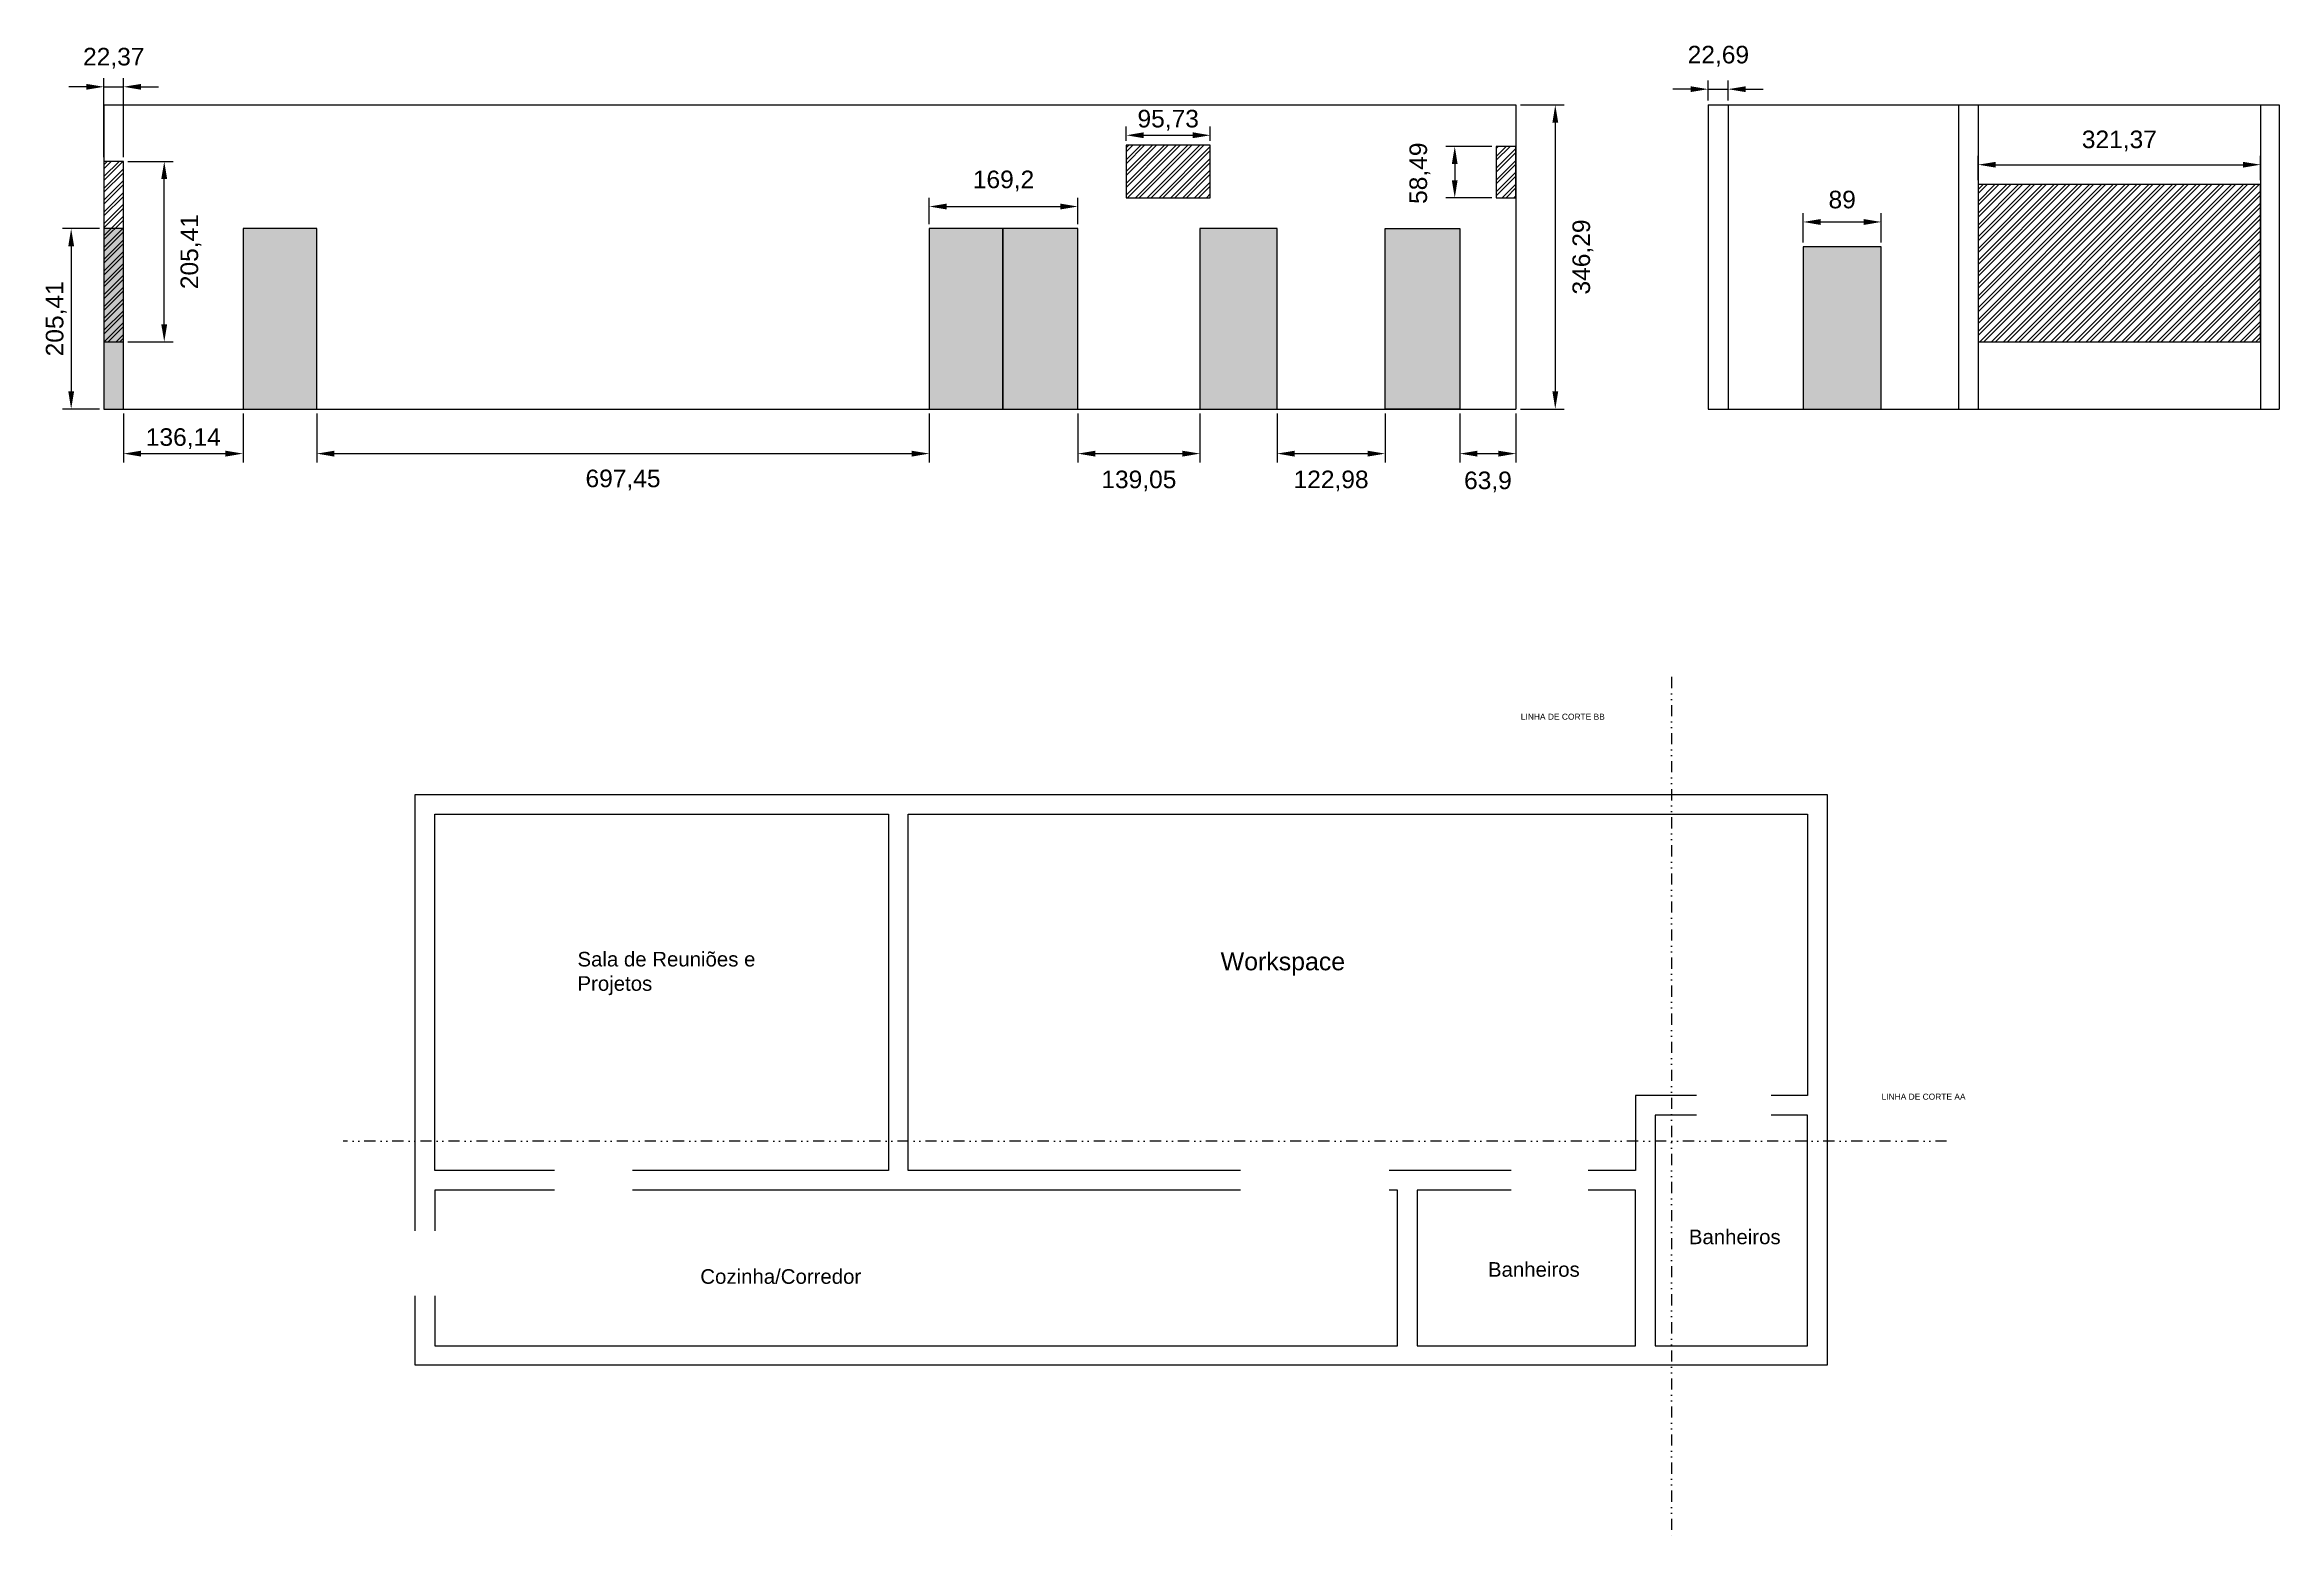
# Model space of a CAD drawing. Header units: millimetres. Extents: x 133 to 2678, y -112 to 1590.
import ezdxf

# ---------------------------------------------------------------- set-up
doc = ezdxf.new("R2010")
doc.units = ezdxf.units.MM
doc.linetypes.add('DIVIDE', pattern=[31.75, 12.7, -6.35, 0, -6.35, 0, -6.35])
for name, color, linetype in [('ARQ-05', 4, 'Continuous'), ('ARQ-COTAS', 1, 'Continuous'), ('ARQ-LINHACORTE', 3, 'DIVIDE'), ('ARQ-TEXTO2', 2, 'Continuous'), ('Porta', 5, 'Continuous')]:
    doc.layers.add(name, color=color, linetype=linetype)
doc.layers.add('Janela', color=6, linetype='Continuous', lineweight=30)
doc.styles.add('Annotative', font='arial.ttf')
doc.styles.get("Standard").update_dxf_attribs({"font": 'arial.ttf'})
doc.dimstyles.new('Annotative', dxfattribs={"dimscale": 0, "dimtxt": 2.5, "dimasz": 2.5, "dimexe": 1.25, "dimexo": 0.625, "dimtad": 1, "dimtxsty": 'Standard', "dimcen": 2.5, "dimadec": 0, "dimazin": 0, "dimtfac": 1, "dimtmove": 0, "dimatfit": 3, "dimfxl": 1, "dimarcsym": 0})

# ---------------------------------------------------------------- blocks, each defined once
blk = doc.blocks.new('*D520')
at = {"layer": 'ARQ-COTAS', "color": 0, "linetype": 'Continuous', "lineweight": -2, "transparency": 16777216}
for p, q in [((1813.5, 1521.3), (1863.3, 1521.3)), ((1853.3, 1501.3), (1853.3, 1195.1)), ((1813.5, 1175.1), (1863.3, 1175.1))]:
    blk.add_line(p, q, dxfattribs=at)
at = {"layer": 'ARQ-COTAS', "color": 0, "linetype": 'Continuous', "transparency": 16777216}
for points in [[(1850, 1501.3), (1856.6, 1501.3), (1853.3, 1521.3)], [(1850, 1195.1), (1856.6, 1195.1), (1853.3, 1175.1)]]:
    blk.add_solid(points, dxfattribs=at)
at = {"layer": 'Defpoints', "color": 0, "linetype": 'Continuous', "transparency": 16777216}
for p in [(1808.5, 1521.3), (1808.5, 1175.1), (1853.3, 1175.1)]:
    blk.add_point(p, dxfattribs=at)
at = {"layer": 'ARQ-COTAS', "color": 0, "linetype": 'Continuous', "transparency": 16777216, "insert": (1884.7, 1348.2), "char_height": 20, "attachment_point": 5, "rotation": 90}
blk.add_mtext('346,29', dxfattribs=at)
blk = doc.blocks.new('*D521')
at = {"layer": 'ARQ-COTAS', "color": 0, "linetype": 'Continuous', "lineweight": -2, "transparency": 16777216}
for p, q in [((195.5, 1380.5), (153.3, 1380.5)), ((163.3, 1360.5), (163.3, 1195.1)), ((195.5, 1175.1), (153.3, 1175.1))]:
    blk.add_line(p, q, dxfattribs=at)
at = {"layer": 'ARQ-COTAS', "color": 0, "linetype": 'Continuous', "transparency": 16777216}
for points in [[(160, 1360.5), (166.6, 1360.5), (163.3, 1380.5)], [(160, 1195.1), (166.6, 1195.1), (163.3, 1175.1)]]:
    blk.add_solid(points, dxfattribs=at)
at = {"layer": 'Defpoints', "color": 0, "linetype": 'Continuous', "transparency": 16777216}
for p in [(200.5, 1380.5), (163.3, 1175.1), (200.5, 1175.1)]:
    blk.add_point(p, dxfattribs=at)
at = {"layer": 'ARQ-COTAS', "color": 0, "linetype": 'Continuous', "transparency": 16777216, "insert": (146.3, 1277.8), "char_height": 20, "attachment_point": 5, "rotation": 90}
blk.add_mtext('205,41', dxfattribs=at)
blk = doc.blocks.new('*D522')
at = {"layer": 'ARQ-COTAS', "color": 0, "linetype": 'Continuous', "lineweight": -2, "transparency": 16777216}
for p, q in [((227.9, 1457), (279.3, 1457)), ((269.3, 1271.6), (269.3, 1437)), ((227.9, 1251.6), (279.3, 1251.6))]:
    blk.add_line(p, q, dxfattribs=at)
at = {"layer": 'ARQ-COTAS', "color": 0, "linetype": 'Continuous', "transparency": 16777216}
for points in [[(265.9, 1437), (272.6, 1437), (269.3, 1457)], [(265.9, 1271.6), (272.6, 1271.6), (269.3, 1251.6)]]:
    blk.add_solid(points, dxfattribs=at)
at = {"layer": 'Defpoints', "color": 0, "linetype": 'Continuous', "transparency": 16777216}
for p in [(222.9, 1457), (269.3, 1457), (222.9, 1251.6)]:
    blk.add_point(p, dxfattribs=at)
at = {"layer": 'ARQ-COTAS', "color": 0, "linetype": 'Continuous', "transparency": 16777216, "insert": (299.7, 1354.3), "char_height": 20, "attachment_point": 5, "rotation": 90}
blk.add_mtext('205,41', dxfattribs=at)
blk = doc.blocks.new('*D523')
at = {"layer": 'ARQ-COTAS', "color": 0, "linetype": 'Continuous', "lineweight": -2, "transparency": 16777216}
for p, q in [((1781.1, 1474), (1728.8, 1474)), ((1738.8, 1454), (1738.8, 1435.6)), ((1781.1, 1415.6), (1728.8, 1415.6))]:
    blk.add_line(p, q, dxfattribs=at)
at = {"layer": 'ARQ-COTAS', "color": 0, "linetype": 'Continuous', "transparency": 16777216}
for points in [[(1735.5, 1454), (1742.1, 1454), (1738.8, 1474)], [(1735.5, 1435.6), (1742.1, 1435.6), (1738.8, 1415.6)]]:
    blk.add_solid(points, dxfattribs=at)
at = {"layer": 'Defpoints', "color": 0, "linetype": 'Continuous', "transparency": 16777216}
for p in [(1786.1, 1474), (1738.8, 1415.6), (1786.1, 1415.6)]:
    blk.add_point(p, dxfattribs=at)
at = {"layer": 'ARQ-COTAS', "color": 0, "linetype": 'Continuous', "transparency": 16777216, "insert": (1699.1, 1443.6), "char_height": 20, "attachment_point": 5, "rotation": 90}
blk.add_mtext('58,49', dxfattribs=at)
blk = doc.blocks.new('*D526')
at = {"layer": 'ARQ-COTAS', "color": 0, "linetype": 'Continuous', "lineweight": -2, "transparency": 16777216}
for p, q in [((180.5, 1542), (160.5, 1542)), ((200.5, 1462), (200.5, 1552)), ((200.5, 1542), (222.9, 1542)), ((222.9, 1462), (222.9, 1552)), ((242.9, 1542), (262.9, 1542))]:
    blk.add_line(p, q, dxfattribs=at)
at = {"layer": 'ARQ-COTAS', "color": 0, "linetype": 'Continuous', "transparency": 16777216}
for points in [[(180.5, 1545.3), (180.5, 1538.7), (200.5, 1542)], [(242.9, 1545.3), (242.9, 1538.7), (222.9, 1542)]]:
    blk.add_solid(points, dxfattribs=at)
at = {"layer": 'Defpoints', "color": 0, "linetype": 'Continuous', "transparency": 16777216}
for p in [(222.9, 1542), (200.5, 1457), (222.9, 1457)]:
    blk.add_point(p, dxfattribs=at)
at = {"layer": 'ARQ-COTAS', "color": 0, "linetype": 'Continuous', "transparency": 16777216, "insert": (211.8, 1574.5), "char_height": 20, "attachment_point": 5}
blk.add_mtext('22,37', dxfattribs=at)
blk = doc.blocks.new('*D527')
at = {"layer": 'ARQ-COTAS', "color": 0, "linetype": 'Continuous', "lineweight": -2, "transparency": 16777216}
for p, q in [((443, 1170.1), (443, 1114.3)), ((1140.4, 1170.1), (1140.4, 1114.3)), ((463, 1124.3), (1120.4, 1124.3))]:
    blk.add_line(p, q, dxfattribs=at)
at = {"layer": 'ARQ-COTAS', "color": 0, "linetype": 'Continuous', "transparency": 16777216}
for points in [[(463, 1127.6), (463, 1120.9), (443, 1124.3)], [(1120.4, 1127.6), (1120.4, 1120.9), (1140.4, 1124.3)]]:
    blk.add_solid(points, dxfattribs=at)
at = {"layer": 'Defpoints', "color": 0, "linetype": 'Continuous', "transparency": 16777216}
for p in [(443, 1175.1), (1140.4, 1175.1), (1140.4, 1124.3)]:
    blk.add_point(p, dxfattribs=at)
at = {"layer": 'ARQ-COTAS', "color": 0, "linetype": 'Continuous', "transparency": 16777216, "insert": (791.7, 1094.2), "char_height": 20, "attachment_point": 5}
blk.add_mtext('697,45', dxfattribs=at)
blk = doc.blocks.new('*D528')
at = {"layer": 'ARQ-COTAS', "color": 0, "linetype": 'Continuous', "lineweight": -2, "transparency": 16777216}
for p, q in [((222.9, 1170.1), (222.9, 1114.3)), ((359, 1170.1), (359, 1114.3)), ((242.9, 1124.3), (339, 1124.3))]:
    blk.add_line(p, q, dxfattribs=at)
at = {"layer": 'ARQ-COTAS', "color": 0, "linetype": 'Continuous', "transparency": 16777216}
for points in [[(242.9, 1127.6), (242.9, 1120.9), (222.9, 1124.3)], [(339, 1127.6), (339, 1120.9), (359, 1124.3)]]:
    blk.add_solid(points, dxfattribs=at)
at = {"layer": 'Defpoints', "color": 0, "linetype": 'Continuous', "transparency": 16777216}
for p in [(222.9, 1175.1), (359, 1175.1), (359, 1124.3)]:
    blk.add_point(p, dxfattribs=at)
at = {"layer": 'ARQ-COTAS', "color": 0, "linetype": 'Continuous', "transparency": 16777216, "insert": (291, 1141.3), "char_height": 20, "attachment_point": 5}
blk.add_mtext('136,14', dxfattribs=at)
blk = doc.blocks.new('*D529')
at = {"layer": 'ARQ-COTAS', "color": 0, "linetype": 'Continuous', "lineweight": -2, "transparency": 16777216}
for p, q in [((1309.6, 1170.1), (1309.6, 1114.3)), ((1448.7, 1170.1), (1448.7, 1114.3)), ((1329.6, 1124.3), (1428.7, 1124.3))]:
    blk.add_line(p, q, dxfattribs=at)
at = {"layer": 'ARQ-COTAS', "color": 0, "linetype": 'Continuous', "transparency": 16777216}
for points in [[(1329.6, 1127.6), (1329.6, 1120.9), (1309.6, 1124.3)], [(1428.7, 1127.6), (1428.7, 1120.9), (1448.7, 1124.3)]]:
    blk.add_solid(points, dxfattribs=at)
at = {"layer": 'Defpoints', "color": 0, "linetype": 'Continuous', "transparency": 16777216}
for p in [(1309.6, 1175.1), (1448.7, 1175.1), (1448.7, 1124.3)]:
    blk.add_point(p, dxfattribs=at)
at = {"layer": 'ARQ-COTAS', "color": 0, "linetype": 'Continuous', "transparency": 16777216, "insert": (1379.1, 1093.1), "char_height": 20, "attachment_point": 5}
blk.add_mtext('139,05', dxfattribs=at)
blk = doc.blocks.new('*D530')
at = {"layer": 'ARQ-COTAS', "color": 0, "linetype": 'Continuous', "lineweight": -2, "transparency": 16777216}
for p, q in [((1536.5, 1170.1), (1536.5, 1114.3)), ((1659.5, 1170.1), (1659.5, 1114.3)), ((1556.5, 1124.3), (1639.5, 1124.3))]:
    blk.add_line(p, q, dxfattribs=at)
at = {"layer": 'ARQ-COTAS', "color": 0, "linetype": 'Continuous', "transparency": 16777216}
for points in [[(1556.5, 1127.6), (1556.5, 1120.9), (1536.5, 1124.3)], [(1639.5, 1127.6), (1639.5, 1120.9), (1659.5, 1124.3)]]:
    blk.add_solid(points, dxfattribs=at)
at = {"layer": 'Defpoints', "color": 0, "linetype": 'Continuous', "transparency": 16777216}
for p in [(1536.5, 1175.1), (1659.5, 1175.1), (1659.5, 1124.3)]:
    blk.add_point(p, dxfattribs=at)
at = {"layer": 'ARQ-COTAS', "color": 0, "linetype": 'Continuous', "transparency": 16777216, "insert": (1598, 1093.1), "char_height": 20, "attachment_point": 5}
blk.add_mtext('122,98', dxfattribs=at)
blk = doc.blocks.new('*D531')
at = {"layer": 'ARQ-COTAS', "color": 0, "linetype": 'Continuous', "lineweight": -2, "transparency": 16777216}
for p, q in [((1744.6, 1170.1), (1744.6, 1114.3)), ((1808.5, 1170.1), (1808.5, 1114.3)), ((1764.6, 1124.3), (1788.5, 1124.3))]:
    blk.add_line(p, q, dxfattribs=at)
at = {"layer": 'ARQ-COTAS', "color": 0, "linetype": 'Continuous', "transparency": 16777216}
for points in [[(1764.6, 1127.6), (1764.6, 1120.9), (1744.6, 1124.3)], [(1788.5, 1127.6), (1788.5, 1120.9), (1808.5, 1124.3)]]:
    blk.add_solid(points, dxfattribs=at)
at = {"layer": 'Defpoints', "color": 0, "linetype": 'Continuous', "transparency": 16777216}
for p in [(1744.6, 1175.1), (1808.5, 1175.1), (1808.5, 1124.3)]:
    blk.add_point(p, dxfattribs=at)
at = {"layer": 'ARQ-COTAS', "color": 0, "linetype": 'Continuous', "transparency": 16777216, "insert": (1776.6, 1092), "char_height": 20, "attachment_point": 5}
blk.add_mtext('63,9', dxfattribs=at)
blk = doc.blocks.new('*D532')
at = {"layer": 'ARQ-COTAS', "color": 0, "linetype": 'Continuous', "lineweight": -2, "transparency": 16777216}
for p, q in [((1140.4, 1385.5), (1140.4, 1415.7)), ((1160.4, 1405.7), (1289.6, 1405.7)), ((1309.6, 1385.5), (1309.6, 1415.7))]:
    blk.add_line(p, q, dxfattribs=at)
at = {"layer": 'ARQ-COTAS', "color": 0, "linetype": 'Continuous', "transparency": 16777216}
for points in [[(1160.4, 1409), (1160.4, 1402.3), (1140.4, 1405.7)], [(1289.6, 1409), (1289.6, 1402.3), (1309.6, 1405.7)]]:
    blk.add_solid(points, dxfattribs=at)
at = {"layer": 'Defpoints', "color": 0, "linetype": 'Continuous', "transparency": 16777216}
for p in [(1309.6, 1405.7), (1140.4, 1380.5), (1309.6, 1380.5)]:
    blk.add_point(p, dxfattribs=at)
at = {"layer": 'ARQ-COTAS', "color": 0, "linetype": 'Continuous', "transparency": 16777216, "insert": (1225, 1434.7), "char_height": 20, "attachment_point": 5}
blk.add_mtext('169,2', dxfattribs=at)
blk = doc.blocks.new('*D534')
at = {"layer": 'ARQ-COTAS', "color": 0, "linetype": 'Continuous', "lineweight": -2, "transparency": 16777216}
for p, q in [((2007.3, 1539.3), (1987.3, 1539.3)), ((2027.3, 1526.3), (2027.3, 1549.3)), ((2027.3, 1539.3), (2050, 1539.3)), ((2050, 1526.3), (2050, 1549.3)), ((2070, 1539.3), (2090, 1539.3))]:
    blk.add_line(p, q, dxfattribs=at)
at = {"layer": 'ARQ-COTAS', "color": 0, "linetype": 'Continuous', "transparency": 16777216}
for points in [[(2007.3, 1542.6), (2007.3, 1536), (2027.3, 1539.3)], [(2070, 1542.6), (2070, 1536), (2050, 1539.3)]]:
    blk.add_solid(points, dxfattribs=at)
at = {"layer": 'Defpoints', "color": 0, "linetype": 'Continuous', "transparency": 16777216}
for p in [(2050, 1539.3), (2027.3, 1521.3), (2050, 1521.3)]:
    blk.add_point(p, dxfattribs=at)
at = {"layer": 'ARQ-COTAS', "color": 0, "linetype": 'Continuous', "transparency": 16777216, "insert": (2039, 1576.8), "char_height": 20, "attachment_point": 5}
blk.add_mtext('22,69', dxfattribs=at)
blk = doc.blocks.new('*D535')
at = {"layer": 'ARQ-COTAS', "color": 0, "linetype": 'Continuous', "lineweight": -2, "transparency": 16777216}
for p, q in [((2135.5, 1364.6), (2135.5, 1398.1)), ((2155.5, 1388.1), (2204.5, 1388.1)), ((2224.5, 1364.6), (2224.5, 1398.1))]:
    blk.add_line(p, q, dxfattribs=at)
at = {"layer": 'ARQ-COTAS', "color": 0, "linetype": 'Continuous', "transparency": 16777216}
for points in [[(2155.5, 1391.4), (2155.5, 1384.7), (2135.5, 1388.1)], [(2204.5, 1391.4), (2204.5, 1384.7), (2224.5, 1388.1)]]:
    blk.add_solid(points, dxfattribs=at)
at = {"layer": 'Defpoints', "color": 0, "linetype": 'Continuous', "transparency": 16777216}
for p in [(2224.5, 1388.1), (2135.5, 1359.6), (2224.5, 1359.6)]:
    blk.add_point(p, dxfattribs=at)
at = {"layer": 'ARQ-COTAS', "color": 0, "linetype": 'Continuous', "transparency": 16777216, "insert": (2180, 1413.5), "char_height": 20, "attachment_point": 5}
blk.add_mtext('89', dxfattribs=at)
blk = doc.blocks.new('*D536')
at = {"layer": 'ARQ-COTAS', "color": 0, "linetype": 'Continuous', "lineweight": -2, "transparency": 16777216}
for p, q in [((2334.9, 1435.6), (2334.9, 1463.3)), ((2354.9, 1453.3), (2636.3, 1453.3)), ((2656.3, 1435.6), (2656.3, 1463.3))]:
    blk.add_line(p, q, dxfattribs=at)
at = {"layer": 'ARQ-COTAS', "color": 0, "linetype": 'Continuous', "transparency": 16777216}
for points in [[(2354.9, 1456.6), (2354.9, 1450), (2334.9, 1453.3)], [(2636.3, 1456.6), (2636.3, 1450), (2656.3, 1453.3)]]:
    blk.add_solid(points, dxfattribs=at)
at = {"layer": 'Defpoints', "color": 0, "linetype": 'Continuous', "transparency": 16777216}
for p in [(2656.3, 1453.3), (2334.9, 1430.6), (2656.3, 1430.6)]:
    blk.add_point(p, dxfattribs=at)
at = {"layer": 'ARQ-COTAS', "color": 0, "linetype": 'Continuous', "transparency": 16777216, "insert": (2495.6, 1480.3), "char_height": 20, "attachment_point": 5}
blk.add_mtext('321,37', dxfattribs=at)
blk = doc.blocks.new('*D540')
at = {"layer": 'ARQ-COTAS', "color": 0, "linetype": 'Continuous', "lineweight": -2, "transparency": 16777216}
for p, q in [((1364.7, 1480.5), (1364.7, 1496.8)), ((1384.7, 1486.8), (1440.4, 1486.8)), ((1460.4, 1480.5), (1460.4, 1496.8))]:
    blk.add_line(p, q, dxfattribs=at)
at = {"layer": 'ARQ-COTAS', "color": 0, "linetype": 'Continuous', "transparency": 16777216}
for points in [[(1384.7, 1490.2), (1384.7, 1483.5), (1364.7, 1486.8)], [(1440.4, 1490.2), (1440.4, 1483.5), (1460.4, 1486.8)]]:
    blk.add_solid(points, dxfattribs=at)
at = {"layer": 'Defpoints', "color": 0, "linetype": 'Continuous', "transparency": 16777216}
for p in [(1460.4, 1486.8), (1364.7, 1475.5), (1460.4, 1475.5)]:
    blk.add_point(p, dxfattribs=at)
at = {"layer": 'ARQ-COTAS', "color": 0, "linetype": 'Continuous', "transparency": 16777216, "insert": (1412.5, 1503.9), "char_height": 20, "attachment_point": 5}
blk.add_mtext('95,73', dxfattribs=at)

msp = doc.modelspace()

# ---------------------------------------------------------------- hatches: boundary and pattern name
at = {"layer": 'ARQ-COTAS', "linetype": 'Continuous'}
h = msp.add_hatch(dxfattribs=at)
h.set_pattern_fill('ANSI32', color=256)
h.paths.add_polyline_path([(222.895, 1457.034), (200.525, 1457.034), (200.525, 1251.621), (222.895, 1251.621)])
h = msp.add_hatch(dxfattribs=at)
h.set_pattern_fill('ANSI32', color=256)
h.paths.add_polyline_path([(1460.39, 1475.462), (1364.662, 1475.462), (1364.662, 1415.551), (1460.39, 1415.551)])
h = msp.add_hatch(dxfattribs=at)
h.set_pattern_fill('ANSI32', color=256)
h.paths.add_polyline_path([(1808.455, 1474.036), (1786.086, 1474.036), (1786.086, 1415.551), (1808.455, 1415.551)])
h = msp.add_hatch(dxfattribs=at)
h.set_pattern_fill('ANSI32', color=256)
h.set_pattern_definition([(45, (-145.752, 1045.718), (-6.735192, 6.735192), []), (45, (-141.262, 1045.718), (-6.735192, 6.735192), [])])
h.paths.add_polyline_path([(2656.277, 1251.625), (2656.277, 1430.612), (2334.907, 1430.612), (2334.907, 1251.625)])
h = msp.add_hatch(color=256, dxfattribs=at)
h.dxf.hatch_style = 1
h.paths.add_polyline_path([(222.895, 1380.467), (200.525, 1380.467), (200.525, 1175.055), (222.895, 1175.055)])
h = msp.add_hatch(color=256, dxfattribs=at)
h.dxf.hatch_style = 1
h.paths.add_polyline_path([(1224.35, 1380.467), (1140.417, 1380.467), (1140.417, 1175.055), (1224.35, 1175.055)])
h.paths.add_polyline_path([(1309.612, 1380.467), (1224.35, 1380.467), (1224.35, 1175.055), (1309.612, 1175.055)])
h.paths.add_polyline_path([(1448.661, 1175.055), (1536.53, 1175.055), (1536.53, 1380.467), (1448.661, 1380.467)])
h.paths.add_polyline_path([(1659.507, 1175.055), (1744.599, 1175.055), (1744.599, 1380.467), (1659.507, 1380.467)])
h.paths.add_polyline_path([(359.035, 1175.055), (442.968, 1175.055), (442.968, 1380.467), (359.035, 1380.467)])
h = msp.add_hatch(color=256, dxfattribs=at)
h.dxf.hatch_style = 1
h.paths.add_polyline_path([(2224.496, 1359.609), (2135.496, 1359.609), (2135.496, 1175.055), (2224.496, 1175.055)])

# ---------------------------------------------------------------- linework, layer by layer
at = {"layer": 'ARQ-05', "linetype": 'Continuous'}
for p, q in [((200.525, 1521.341), (1808.502, 1521.341)), ((200.525, 1521.341), (200.525, 1457.034)), ((1808.502, 1521.341), (1808.502, 1175.055)), ((2027.347, 1521.341), (2677.75, 1521.341)), ((2027.347, 1521.341), (2027.347, 1175.055)), ((2050.042, 1521.341), (2050.042, 1175.055)), ((2312.479, 1521.341), (2312.479, 1175.055)), ((2334.907, 1521.341), (2334.907, 1175.055)), ((2656.277, 1521.341), (2656.277, 1175.055)), ((2677.75, 1521.341), (2677.75, 1175.055)), ((200.525, 1175.055), (1808.502, 1175.055)), ((2027.347, 1175.055), (2677.75, 1175.055))]:
    msp.add_line(p, q, dxfattribs=at)
at = {"layer": 'ARQ-COTAS', "linetype": 'Continuous'}
for p, q in [((577.249, 241.418), (577.249, 241.418)), ((577.249, 241.418), (577.249, 241.418)), ((577.249, 108.442), (577.249, 108.442))]:
    msp.add_line(p, q, dxfattribs=at)
at = {"layer": 'ARQ-COTAS', "color": 4}
for points in [[(554.88, 239.092), (554.88, 736.154), (2162.835, 736.154), (2162.835, 86.073), (554.88, 86.073), (554.88, 165.335)], [(713.607, 307.757), (577.249, 307.757), (577.249, 713.785), (1094.16, 713.785), (1094.16, 307.757), (802.604, 307.757)], [(1494.794, 307.757), (1116.529, 307.757), (1116.529, 713.785), (2140.465, 713.785), (2140.465, 393.387), (2099.135, 393.387)], [(2013.964, 393.387), (1944.738, 393.387), (1944.738, 307.757), (1890.841, 307.757)], [(2013.964, 371.018), (1967.107, 371.018), (1967.107, 285.388), (1967.107, 108.442), (2140.465, 108.442), (2140.465, 371.018), (2099.135, 371.018)], [(1803.115, 307.757), (1664.285, 307.757)], [(713.607, 285.388), (577.249, 285.388), (577.249, 239.092)], [(577.249, 165.335), (577.249, 108.442), (1673.462, 108.442), (1673.462, 285.388), (1664.285, 285.388)], [(1494.794, 285.388), (802.604, 285.388)], [(1803.115, 285.388), (1695.831, 285.388), (1695.831, 108.442), (1944.738, 108.442), (1944.738, 285.388), (1890.841, 285.388)]]:
    msp.add_lwpolyline(points, dxfattribs=at)
at = {"layer": 'ARQ-LINHACORTE'}
msp.add_line((1985.705, 869.937), (1985.705, -112.058), dxfattribs=at)
at = {"layer": 'ARQ-LINHACORTE', "linetype": 'DIVIDE'}
msp.add_line((2298.937, 341.169), (473.024, 341.169), dxfattribs=at)
at = {"layer": 'Janela', "linetype": 'Continuous'}
for points in [[(222.895, 1457.034), (200.525, 1457.034), (200.525, 1251.621), (222.895, 1251.621)], [(1460.39, 1475.462), (1364.662, 1475.462), (1364.662, 1415.551), (1460.39, 1415.551)], [(1808.455, 1474.036), (1786.086, 1474.036), (1786.086, 1415.551), (1808.455, 1415.551)], [(2656.277, 1251.625), (2656.277, 1430.612), (2334.907, 1430.612), (2334.907, 1251.625)]]:
    msp.add_lwpolyline(points, close=True, dxfattribs=at)
at = {"layer": 'Porta', "linetype": 'Continuous'}
for points in [[(222.895, 1380.467), (200.525, 1380.467), (200.525, 1175.055), (222.895, 1175.055)], [(442.968, 1380.467), (359.035, 1380.467), (359.035, 1175.055), (442.968, 1175.055)], [(1224.35, 1380.467), (1140.417, 1380.467), (1140.417, 1175.055), (1224.35, 1175.055)], [(1309.612, 1380.467), (1224.35, 1380.467), (1224.35, 1175.055), (1309.612, 1175.055)], [(1536.53, 1380.467), (1448.661, 1380.467), (1448.661, 1175.055), (1536.53, 1175.055)], [(1659.507, 1380.467), (1744.599, 1380.467), (1744.599, 1175.055), (1659.507, 1175.055)], [(2224.496, 1175.055), (2224.496, 1359.609), (2135.496, 1359.609), (2135.496, 1175.055)]]:
    msp.add_lwpolyline(points, close=True, dxfattribs=at)

# ---------------------------------------------------------------- texts
at = {"layer": 'ARQ-LINHACORTE', "linetype": 'Continuous', "char_height": 6.84708, "width": 749.36728, "attachment_point": 1, "style": 'Annotative'}
for s, insert in [('LINHA DE CORTE BB', (1814.03, 828.134)), ('LINHA DE CORTE AA', (2224.828, 395.404))]:
    msp.add_mtext(s, dxfattribs=dict(at, insert=insert))
at = {"layer": 'ARQ-TEXTO2', "linetype": 'Continuous', "attachment_point": 1}
for s, width, gutter_width, heights, insert, char_height in [('Sala de Reuniões e Projetos', 277.13991, 68.618, [0], (739.845, 556.901), 16.617), ('Workspace', 205.97132, 101.434, [28.433], (1472.253, 556.203), 20.2869), ('Banheiros', 81.09168, 58.739, [13.98], (2005.393, 240.644), 16.617), ('Banheiros', 81.09168, 58.739, [13.98], (1776.644, 203.568), 16.617), ('Cozinha/Corredor', 237.23963, 58.739, [0], (879.727, 195.528), 16.617)]:
    msp.add_mtext_dynamic_manual_height_columns(s, width=width, gutter_width=gutter_width, heights=heights, dxfattribs=dict(at, insert=insert, char_height=char_height))

# ---------------------------------------------------------------- dimensions: what is measured, and where the dimension line sits
at = {"layer": 'ARQ-COTAS', "linetype": 'Continuous'}
for base, p1, p2, picture, middle in [((222.895, 1541.99), (200.525, 1457.034), (222.895, 1457.034), '*D526', (211.825, 1574.463)), ((2050.0415, 1539.2891), (2027.3468, 1521.3413), (2050.0415, 1521.3413), '*D534', (2038.9631, 1576.8418)), ((2656.277, 1453.298), (2334.907, 1430.612), (2656.277, 1430.612), '*D536', (2495.592, 1480.316)), ((1309.6121, 1405.6586), (1140.417, 1380.4671), (1309.6121, 1380.4671), '*D532', (1225.0145, 1434.6968)), ((2224.496, 1388.064), (2135.496, 1359.609), (2224.496, 1359.609), '*D535', (2179.996, 1413.487)), ((1140.417, 1124.266), (442.968, 1175.055), (1140.417, 1175.055), '*D527', (791.693, 1094.164)), ((1448.661, 1124.266), (1309.612, 1175.055), (1448.661, 1175.055), '*D529', (1379.137, 1093.12)), ((1659.507, 1124.266), (1536.53, 1175.055), (1659.507, 1175.055), '*D530', (1598.019, 1093.12)), ((1808.502, 1124.266), (1744.599, 1175.055), (1808.502, 1175.055), '*D531', (1776.55, 1091.988))]:
    dim = msp.add_linear_dim(base=base, p1=p1, p2=p2, dimstyle='Annotative', override={"dimtmove": 2}, dxfattribs=at)
    dim.commit()
    dim.dimension.update_dxf_attribs({"geometry": picture, "text_midpoint": middle, "dimtype": 160})
for base, p1, p2, picture, middle in [((1460.39, 1486.843), (1364.662, 1475.462), (1460.39, 1475.462), '*D540', (1412.526, 1503.862)), ((359.035, 1124.266), (222.895, 1175.055), (359.035, 1175.055), '*D528', (290.965, 1141.286))]:
    dim = msp.add_linear_dim(base=base, p1=p1, p2=p2, dimstyle='Annotative', dxfattribs=at)
    dim.commit()
    dim.dimension.update_dxf_attribs({"geometry": picture, "text_midpoint": middle})
for base, p1, p2, picture, middle in [((1853.297, 1175.055), (1808.502, 1521.341), (1808.502, 1175.055), '*D520', (1884.676, 1348.198)), ((1738.8054, 1415.5505), (1786.0857, 1474.0357), (1786.0857, 1415.5505), '*D523', (1699.1017, 1443.6093)), ((269.265, 1457.034), (222.895, 1251.621), (222.895, 1457.034), '*D522', (299.663, 1354.327))]:
    dim = msp.add_linear_dim(base=base, p1=p1, p2=p2, angle=90, dimstyle='Annotative', override={"dimtmove": 2}, dxfattribs=at)
    dim.commit()
    dim.dimension.update_dxf_attribs({"geometry": picture, "text_midpoint": middle, "dimtype": 160})
dim = msp.add_linear_dim(base=(163.286, 1175.055), p1=(200.525, 1380.467), p2=(200.525, 1175.055), angle=90, dimstyle='Annotative', dxfattribs=at)
dim.commit()
dim.dimension.update_dxf_attribs({"geometry": '*D521', "text_midpoint": (146.267, 1277.761)})

doc.saveas('drawing.dxf')
